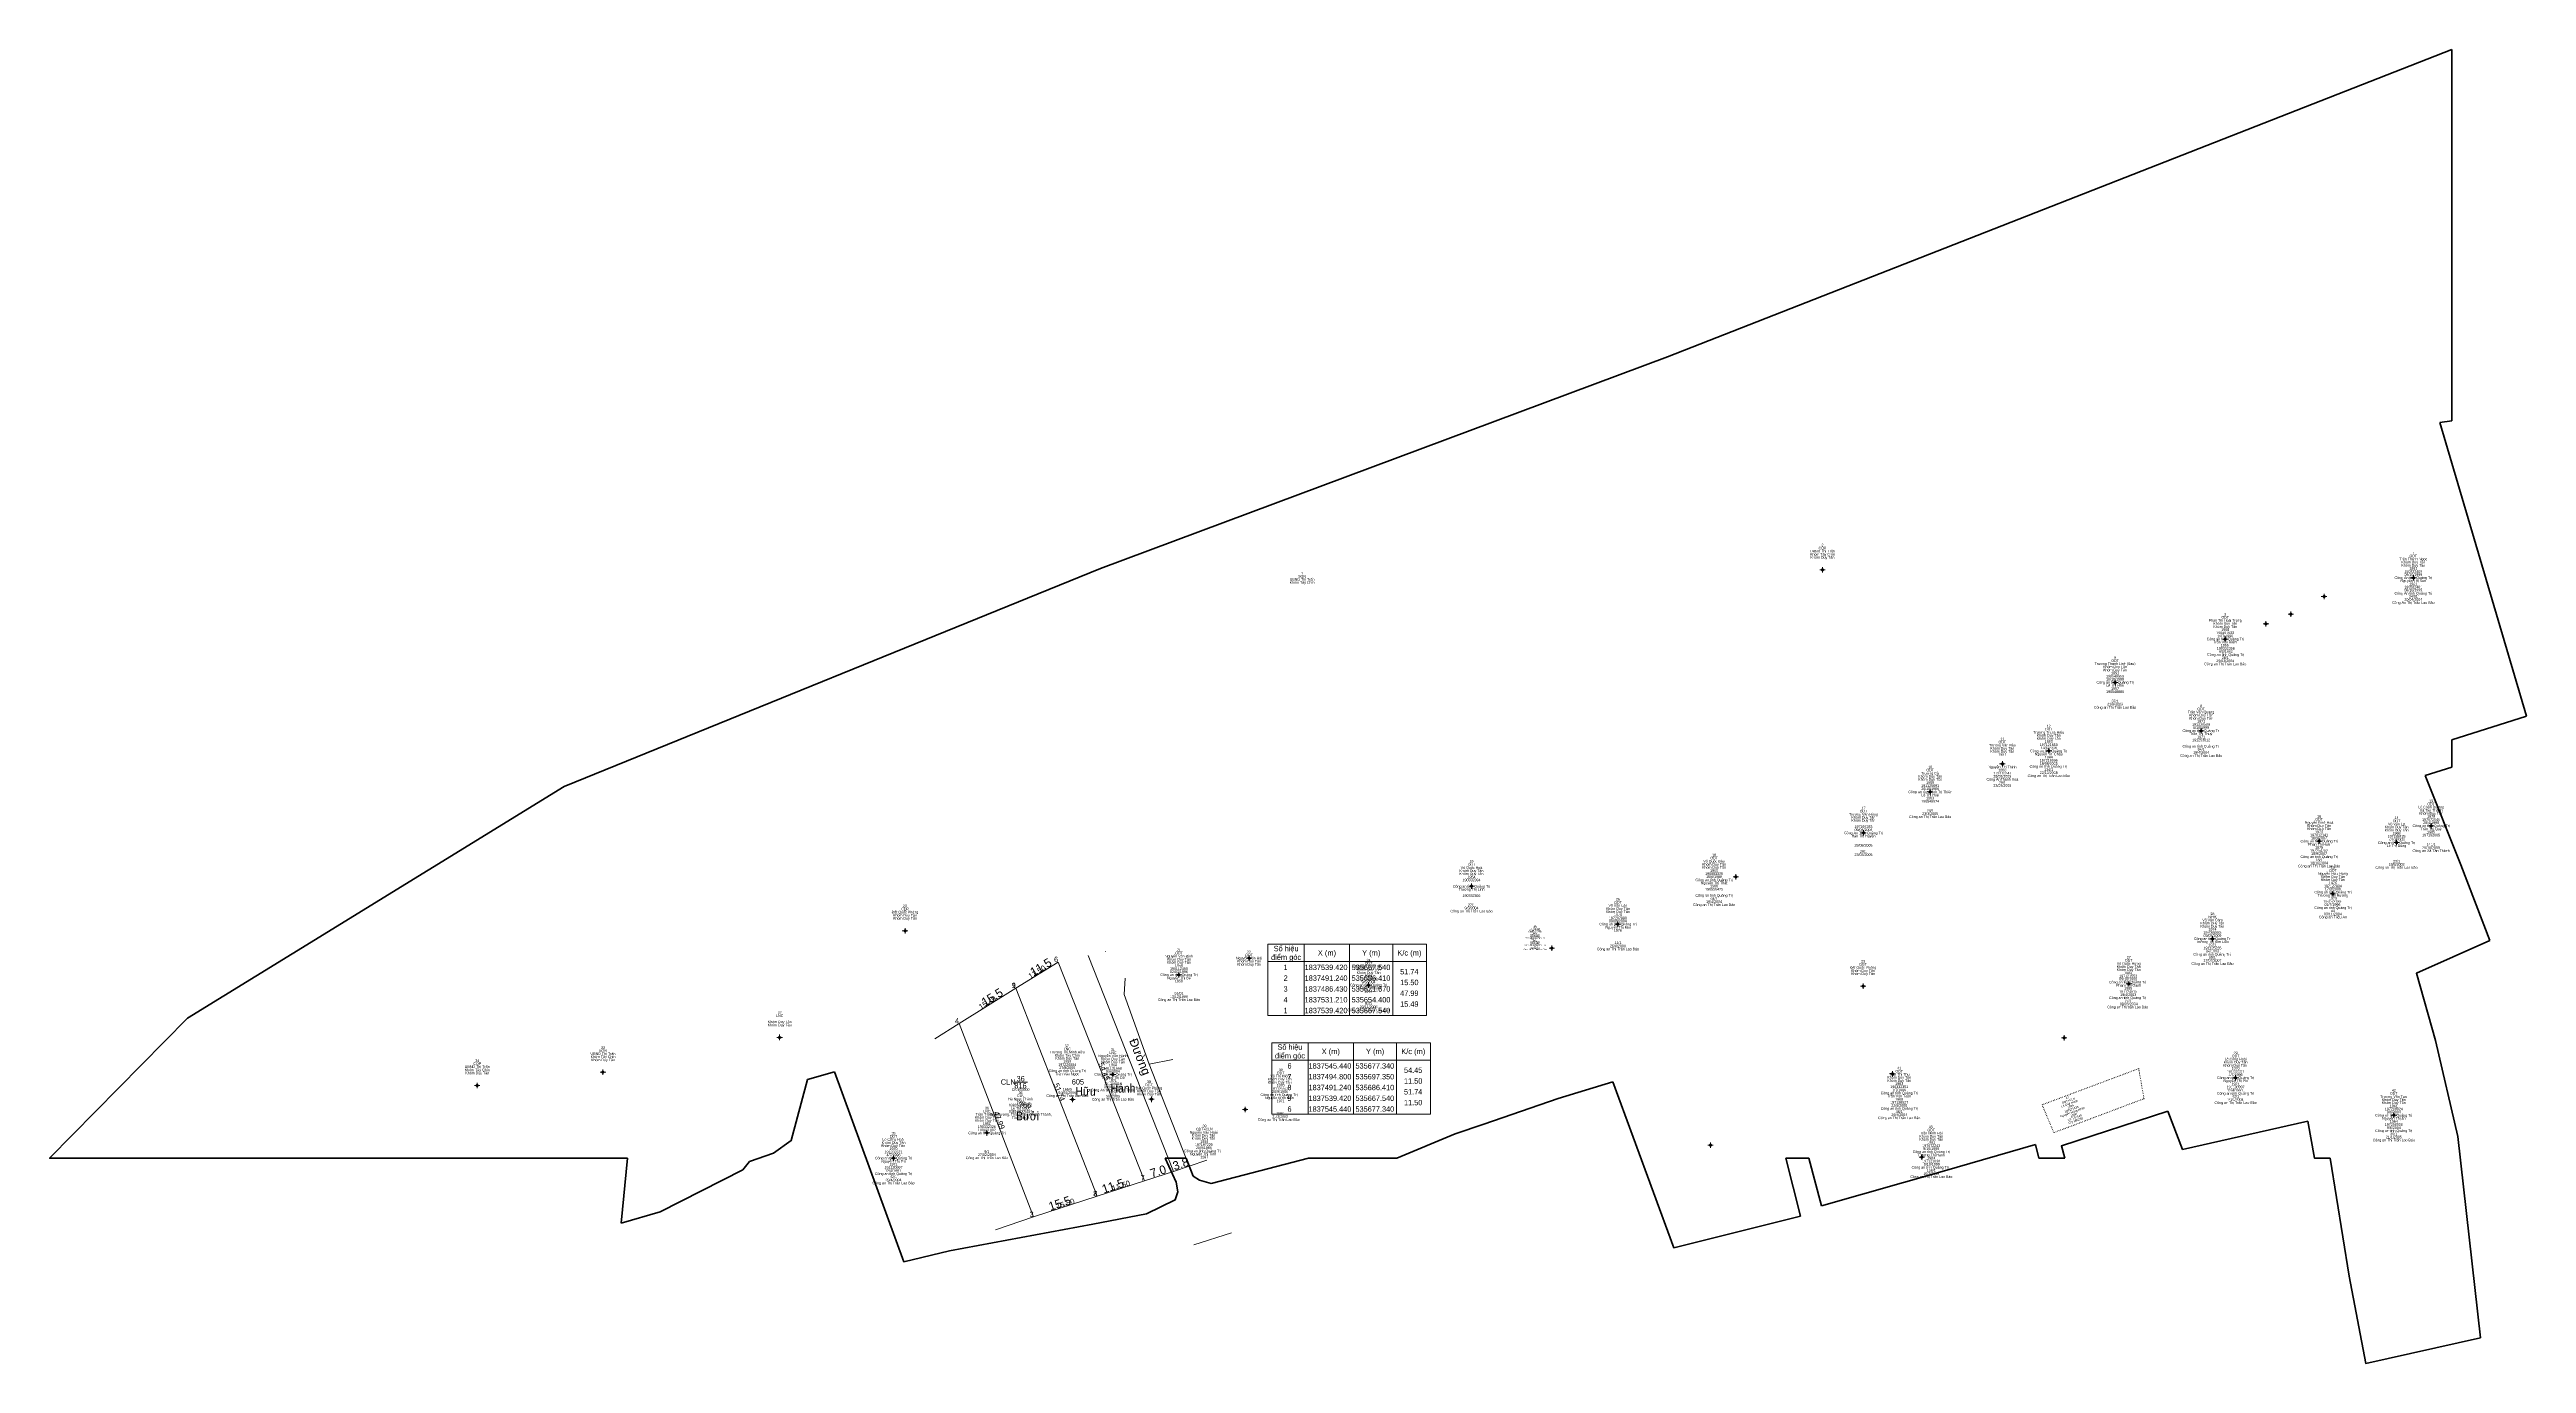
# Model space of a CAD drawing. Header units: metres. Extents: x 535444 to 536017, y 1837452 to 1837757.
import ezdxf
from ezdxf.enums import TextEntityAlignment as Align

# ---------------------------------------------------------------- set-up
doc = ezdxf.new("R2010")
doc.units = ezdxf.units.M
doc.header["$LTSCALE"] = 0.24
doc.linetypes.add('DOTTED', pattern=[1.5, 0.3, -1.2])
doc.linetypes.add('MEDIUM_DASHED', pattern=[4.5, 3, -1.5])
for name, color, linetype, lineweight in [('1', 7, 'DOTTED', 13), ('11', 7, 'MEDIUM_DASHED', 13), ('54', 7, 'Continuous', 35), ('63', 7, 'Continuous', 13)]:
    doc.layers.add(name, color=color, linetype=linetype, lineweight=lineweight)
doc.layers.add('15', color=7, linetype='Continuous')

msp = doc.modelspace()

# ---------------------------------------------------------------- hatches: boundary and pattern name
at = {"layer": '11'}
for points in [[(535854.3649, 1837636.28, 1), (535854.2149, 1837636.28, 1)], [(535991.1549, 1837634.46, 1), (535991.0049, 1837634.46, 1)], [(535962.7849, 1837626.04, 1), (535962.6349, 1837626.04, 1)], [(535970.4849, 1837630.08, 1), (535970.3349, 1837630.08, 1)], [(535947.6049, 1837620.25, 1), (535947.4549, 1837620.25, 1)], [(535957.0449, 1837623.77, 1), (535956.8949, 1837623.77, 1)], [(535922.1049, 1837610.22, 1), (535921.9549, 1837610.22, 1)], [(535942.0249, 1837599.03, 1), (535941.8749, 1837599.03, 1)], [(535896.0049, 1837591.35, 1), (535895.8549, 1837591.35, 1)], [(535906.7349, 1837594.34, 1), (535906.5849, 1837594.34, 1)], [(535879.2949, 1837584.86, 1), (535879.1449, 1837584.86, 1)], [(535863.8549, 1837575.36, 1), (535863.7049, 1837575.36, 1)], [(535995.2749, 1837577.01, 1), (535995.1249, 1837577.01, 1)], [(535969.3349, 1837573.44, 1), (535969.1849, 1837573.44, 1)], [(535987.2649, 1837573.11, 1), (535987.1149, 1837573.11, 1)], [(535773.1049, 1837563, 1), (535772.9549, 1837563, 1)], [(535834.3349, 1837565.22, 1), (535834.1849, 1837565.22, 1)], [(535972.5349, 1837561.27, 1), (535972.3849, 1837561.27, 1)], [(535641.9649, 1837552.7, 1), (535641.8149, 1837552.7, 1)], [(535807.0049, 1837554.23, 1), (535806.8549, 1837554.23, 1)], [(535944.6449, 1837550.86, 1), (535944.4949, 1837550.86, 1)], [(535721.6249, 1837546.37, 1), (535721.4749, 1837546.37, 1)], [(535791.6949, 1837548.7, 1), (535791.5449, 1837548.7, 1)], [(535705.3749, 1837542.5, 1), (535705.2249, 1837542.5, 1)], [(535749.2749, 1837540.13, 1), (535749.1249, 1837540.13, 1)], [(535863.7649, 1837539.87, 1), (535863.6149, 1837539.87, 1)], [(535925.2549, 1837540.43, 1), (535925.1049, 1837540.43, 1)], [(535612.9449, 1837528.01, 1), (535612.7949, 1837528.01, 1)], [(535910.3149, 1837527.89, 1), (535910.1649, 1837527.89, 1)], [(535542.9349, 1837516.88, 1), (535542.7849, 1837516.88, 1)], [(535572.0449, 1837519.92, 1), (535571.8949, 1837519.92, 1)], [(535690.0949, 1837519.42, 1), (535689.9449, 1837519.42, 1)], [(535870.5849, 1837519.54, 1), (535870.4349, 1837519.54, 1)], [(535950.0049, 1837518.66, 1), (535949.8549, 1837518.66, 1)], [(535680.7749, 1837513.62, 1), (535680.6249, 1837513.62, 1)], [(535699.0349, 1837513.67, 1), (535698.8849, 1837513.67, 1)], [(535720.7149, 1837511.28, 1), (535720.5649, 1837511.28, 1)], [(535660.9149, 1837505.87, 1), (535660.7649, 1837505.87, 1)], [(535986.6249, 1837509.98, 1), (535986.4749, 1837509.98, 1)], [(535639.2949, 1837500.05, 1), (535639.1449, 1837500.05, 1)], [(535828.4249, 1837503.06, 1), (535828.2749, 1837503.06, 1)], [(535877.3549, 1837500.25, 1), (535877.2049, 1837500.25, 1)]]:
    msp.add_hatch(color=256, dxfattribs=at).paths.add_polyline_path(points)

# ---------------------------------------------------------------- linework, layer by layer
at = {"layer": '1'}
msp.add_lwpolyline([(535927.5, 1837520.77), (535928.73, 1837513.81), (535907.87, 1837505.95), (535905.12, 1837512.39)], close=True, dxfattribs=at)
at = {"layer": '11'}
for p, q in [((535854.29, 1837636.9), (535854.29, 1837636.59)), ((535853.98, 1837636.28), (535853.66, 1837636.28)), ((535854.29, 1837635.97), (535854.29, 1837635.66)), ((535854.92, 1837636.28), (535854.6, 1837636.28)), ((535990.77, 1837634.46), (535990.45, 1837634.46)), ((535991.08, 1837635.08), (535991.08, 1837634.77)), ((535991.08, 1837634.15), (535991.08, 1837633.84)), ((535991.7, 1837634.46), (535991.39, 1837634.46)), ((535962.4, 1837626.04), (535962.08, 1837626.04)), ((535962.71, 1837626.66), (535962.71, 1837626.35)), ((535962.71, 1837625.73), (535962.71, 1837625.42)), ((535963.34, 1837626.04), (535963.02, 1837626.04)), ((535970.1, 1837630.08), (535969.78, 1837630.08)), ((535970.41, 1837630.7), (535970.41, 1837630.39)), ((535970.41, 1837629.77), (535970.41, 1837629.46)), ((535971.04, 1837630.08), (535970.72, 1837630.08)), ((535947.22, 1837620.25), (535946.9, 1837620.25)), ((535947.53, 1837620.88), (535947.53, 1837620.56)), ((535947.53, 1837619.94), (535947.53, 1837619.62)), ((535948.16, 1837620.25), (535947.84, 1837620.25)), ((535956.66, 1837623.77), (535956.34, 1837623.77)), ((535956.97, 1837624.4), (535956.97, 1837624.08)), ((535956.97, 1837623.46), (535956.97, 1837623.14)), ((535957.6, 1837623.77), (535957.28, 1837623.77)), ((535921.72, 1837610.22), (535921.4, 1837610.22)), ((535922.03, 1837610.84), (535922.03, 1837610.53)), ((535922.03, 1837609.91), (535922.03, 1837609.6)), ((535922.66, 1837610.22), (535922.34, 1837610.22)), ((535941.64, 1837599.03), (535941.32, 1837599.03)), ((535941.95, 1837599.66), (535941.95, 1837599.34)), ((535941.95, 1837598.72), (535941.95, 1837598.4)), ((535942.57, 1837599.03), (535942.26, 1837599.03)), ((535895.62, 1837591.35), (535895.31, 1837591.35)), ((535895.93, 1837591.98), (535895.93, 1837591.66)), ((535895.93, 1837591.04), (535895.93, 1837590.72)), ((535896.56, 1837591.35), (535896.24, 1837591.35)), ((535906.35, 1837594.34), (535906.04, 1837594.34)), ((535906.66, 1837594.96), (535906.66, 1837594.65)), ((535906.66, 1837594.03), (535906.66, 1837593.72)), ((535907.28, 1837594.34), (535906.97, 1837594.34)), ((535879.22, 1837585.48), (535879.22, 1837585.17)), ((535878.91, 1837584.86), (535878.6, 1837584.86)), ((535879.22, 1837584.55), (535879.22, 1837584.24)), ((535879.84, 1837584.86), (535879.53, 1837584.86)), ((535863.47, 1837575.36), (535863.16, 1837575.36)), ((535863.78, 1837575.98), (535863.78, 1837575.67)), ((535863.78, 1837575.05), (535863.78, 1837574.74)), ((535864.4, 1837575.36), (535864.09, 1837575.36)), ((535969.26, 1837574.06), (535969.26, 1837573.75)), ((535987.19, 1837573.74), (535987.19, 1837573.42)), ((535994.89, 1837577.01), (535994.57, 1837577.01)), ((535995.2, 1837577.64), (535995.2, 1837577.32)), ((535995.2, 1837576.7), (535995.2, 1837576.38)), ((535995.82, 1837577.01), (535995.51, 1837577.01)), ((535968.95, 1837573.44), (535968.64, 1837573.44)), ((535969.26, 1837573.13), (535969.26, 1837572.82)), ((535969.88, 1837573.44), (535969.57, 1837573.44)), ((535986.88, 1837573.11), (535986.56, 1837573.11)), ((535987.19, 1837572.8), (535987.19, 1837572.48)), ((535987.81, 1837573.11), (535987.5, 1837573.11)), ((535772.72, 1837563), (535772.4, 1837563)), ((535773.03, 1837563.62), (535773.03, 1837563.31)), ((535773.03, 1837562.69), (535773.03, 1837562.38)), ((535773.66, 1837563), (535773.34, 1837563)), ((535833.95, 1837565.22), (535833.64, 1837565.22)), ((535834.26, 1837565.84), (535834.26, 1837565.53)), ((535834.26, 1837564.91), (535834.26, 1837564.6)), ((535834.88, 1837565.22), (535834.57, 1837565.22)), ((535972.15, 1837561.27), (535971.84, 1837561.27)), ((535972.46, 1837561.9), (535972.46, 1837561.58)), ((535972.46, 1837560.96), (535972.46, 1837560.64)), ((535973.08, 1837561.27), (535972.77, 1837561.27)), ((535641.58, 1837552.7), (535641.26, 1837552.7)), ((535641.89, 1837553.32), (535641.89, 1837553.01)), ((535641.89, 1837552.39), (535641.89, 1837552.08)), ((535642.52, 1837552.7), (535642.2, 1837552.7)), ((535806.62, 1837554.23), (535806.31, 1837554.23)), ((535806.93, 1837554.86), (535806.93, 1837554.54)), ((535806.93, 1837553.92), (535806.93, 1837553.6)), ((535807.56, 1837554.23), (535807.24, 1837554.23)), ((535944.26, 1837550.86), (535943.94, 1837550.86)), ((535944.57, 1837551.48), (535944.57, 1837551.17)), ((535945.19, 1837550.86), (535944.88, 1837550.86)), ((535721.24, 1837546.37), (535720.93, 1837546.37)), ((535721.55, 1837547), (535721.55, 1837546.68)), ((535721.55, 1837546.06), (535721.55, 1837545.74)), ((535722.18, 1837546.37), (535721.86, 1837546.37)), ((535791.31, 1837548.7), (535791, 1837548.7)), ((535791.62, 1837549.32), (535791.62, 1837549.01)), ((535791.62, 1837548.39), (535791.62, 1837548.08)), ((535792.24, 1837548.7), (535791.93, 1837548.7)), ((535944.57, 1837550.55), (535944.57, 1837550.24)), ((535704.99, 1837542.5), (535704.68, 1837542.5)), ((535705.3, 1837543.12), (535705.3, 1837542.81)), ((535705.3, 1837542.19), (535705.3, 1837541.88)), ((535705.93, 1837542.5), (535705.61, 1837542.5)), ((535748.89, 1837540.13), (535748.57, 1837540.13)), ((535749.2, 1837540.76), (535749.2, 1837540.44)), ((535749.2, 1837539.82), (535749.2, 1837539.5)), ((535749.82, 1837540.13), (535749.51, 1837540.13)), ((535863.38, 1837539.87), (535863.06, 1837539.87)), ((535863.69, 1837540.5), (535863.69, 1837540.18)), ((535863.69, 1837539.56), (535863.69, 1837539.24)), ((535864.31, 1837539.87), (535864, 1837539.87)), ((535924.87, 1837540.43), (535924.56, 1837540.43)), ((535925.18, 1837541.06), (535925.18, 1837540.74)), ((535925.18, 1837540.12), (535925.18, 1837539.8)), ((535925.81, 1837540.43), (535925.49, 1837540.43)), ((535612.56, 1837528.01), (535612.24, 1837528.01)), ((535612.87, 1837528.64), (535612.87, 1837528.32)), ((535613.5, 1837528.01), (535613.18, 1837528.01)), ((535909.93, 1837527.89), (535909.62, 1837527.89)), ((535910.24, 1837528.52), (535910.24, 1837528.2)), ((535910.86, 1837527.89), (535910.55, 1837527.89)), ((535612.87, 1837527.7), (535612.87, 1837527.38)), ((535910.24, 1837527.58), (535910.24, 1837527.26)), ((535542.55, 1837516.88), (535542.24, 1837516.88)), ((535542.86, 1837517.5), (535542.86, 1837517.19)), ((535542.86, 1837516.57), (535542.86, 1837516.26)), ((535543.48, 1837516.88), (535543.17, 1837516.88)), ((535571.66, 1837519.92), (535571.34, 1837519.92)), ((535571.97, 1837520.54), (535571.97, 1837520.23)), ((535571.97, 1837519.61), (535571.97, 1837519.3)), ((535572.6, 1837519.92), (535572.28, 1837519.92)), ((535689.71, 1837519.42), (535689.4, 1837519.42)), ((535690.02, 1837520.04), (535690.02, 1837519.73)), ((535690.02, 1837519.11), (535690.02, 1837518.8)), ((535690.64, 1837519.42), (535690.33, 1837519.42)), ((535870.2, 1837519.54), (535869.88, 1837519.54)), ((535870.51, 1837520.16), (535870.51, 1837519.85)), ((535870.51, 1837519.23), (535870.51, 1837518.92)), ((535871.14, 1837519.54), (535870.82, 1837519.54)), ((535949.62, 1837518.66), (535949.31, 1837518.66)), ((535949.93, 1837519.28), (535949.93, 1837518.97)), ((535949.93, 1837518.35), (535949.93, 1837518.04)), ((535950.56, 1837518.66), (535950.24, 1837518.66)), ((535680.39, 1837513.62), (535680.07, 1837513.62)), ((535680.7, 1837514.24), (535680.7, 1837513.93)), ((535680.7, 1837513.31), (535680.7, 1837513)), ((535681.32, 1837513.62), (535681.01, 1837513.62)), ((535698.65, 1837513.67), (535698.34, 1837513.67)), ((535698.96, 1837514.3), (535698.96, 1837513.98)), ((535698.96, 1837513.36), (535698.96, 1837513.04)), ((535699.58, 1837513.67), (535699.27, 1837513.67)), ((535720.33, 1837511.28), (535720.02, 1837511.28)), ((535720.64, 1837511.9), (535720.64, 1837511.59)), ((535720.64, 1837510.97), (535720.64, 1837510.66)), ((535721.26, 1837511.28), (535720.95, 1837511.28)), ((535986.55, 1837510.6), (535986.55, 1837510.29)), ((535660.53, 1837505.87), (535660.22, 1837505.87)), ((535660.84, 1837506.5), (535660.84, 1837506.18)), ((535660.84, 1837505.56), (535660.84, 1837505.24)), ((535661.46, 1837505.87), (535661.15, 1837505.87)), ((535986.24, 1837509.98), (535985.93, 1837509.98)), ((535986.55, 1837509.67), (535986.55, 1837509.36)), ((535987.18, 1837509.98), (535986.86, 1837509.98)), ((535638.91, 1837500.05), (535638.6, 1837500.05)), ((535639.22, 1837500.68), (535639.22, 1837500.36)), ((535639.22, 1837499.74), (535639.22, 1837499.42)), ((535639.84, 1837500.05), (535639.53, 1837500.05)), ((535828.04, 1837503.06), (535827.72, 1837503.06)), ((535828.35, 1837503.68), (535828.35, 1837503.37)), ((535828.35, 1837502.75), (535828.35, 1837502.44)), ((535828.98, 1837503.06), (535828.66, 1837503.06)), ((535876.97, 1837500.25), (535876.66, 1837500.25)), ((535877.28, 1837500.88), (535877.28, 1837500.56)), ((535877.28, 1837499.94), (535877.28, 1837499.62)), ((535877.9, 1837500.25), (535877.59, 1837500.25))]:
    msp.add_line(p, q, dxfattribs=at)
for points in [[(535854.29, 1837636.59), (535853.98, 1837636.28), (535854.29, 1837635.97), (535854.6, 1837636.28)], [(535991.08, 1837634.77), (535990.77, 1837634.46), (535991.08, 1837634.15), (535991.39, 1837634.46)], [(535962.71, 1837626.35), (535962.4, 1837626.04), (535962.71, 1837625.73), (535963.02, 1837626.04)], [(535970.41, 1837630.39), (535970.1, 1837630.08), (535970.41, 1837629.77), (535970.72, 1837630.08)], [(535947.53, 1837620.56), (535947.22, 1837620.25), (535947.53, 1837619.94), (535947.84, 1837620.25)], [(535956.97, 1837624.08), (535956.66, 1837623.77), (535956.97, 1837623.46), (535957.28, 1837623.77)], [(535922.03, 1837610.53), (535921.72, 1837610.22), (535922.03, 1837609.91), (535922.34, 1837610.22)], [(535941.95, 1837599.34), (535941.64, 1837599.03), (535941.95, 1837598.72), (535942.26, 1837599.03)], [(535895.93, 1837591.66), (535895.62, 1837591.35), (535895.93, 1837591.04), (535896.24, 1837591.35)], [(535906.66, 1837594.65), (535906.35, 1837594.34), (535906.66, 1837594.03), (535906.97, 1837594.34)], [(535879.22, 1837585.17), (535878.91, 1837584.86), (535879.22, 1837584.55), (535879.53, 1837584.86)], [(535863.78, 1837575.67), (535863.47, 1837575.36), (535863.78, 1837575.05), (535864.09, 1837575.36)], [(535969.26, 1837573.75), (535968.95, 1837573.44), (535969.26, 1837573.13), (535969.57, 1837573.44)], [(535995.2, 1837577.32), (535994.89, 1837577.01), (535995.2, 1837576.7), (535995.51, 1837577.01)], [(535987.19, 1837573.42), (535986.88, 1837573.11), (535987.19, 1837572.8), (535987.5, 1837573.11)], [(535773.03, 1837563.31), (535772.72, 1837563), (535773.03, 1837562.69), (535773.34, 1837563)], [(535834.26, 1837565.53), (535833.95, 1837565.22), (535834.26, 1837564.91), (535834.57, 1837565.22)], [(535972.46, 1837561.58), (535972.15, 1837561.27), (535972.46, 1837560.96), (535972.77, 1837561.27)], [(535641.89, 1837553.01), (535641.58, 1837552.7), (535641.89, 1837552.39), (535642.2, 1837552.7)], [(535806.93, 1837554.54), (535806.62, 1837554.23), (535806.93, 1837553.92), (535807.24, 1837554.23)], [(535944.57, 1837551.17), (535944.26, 1837550.86), (535944.57, 1837550.55), (535944.88, 1837550.86)], [(535721.55, 1837546.68), (535721.24, 1837546.37), (535721.55, 1837546.06), (535721.86, 1837546.37)], [(535791.62, 1837549.01), (535791.31, 1837548.7), (535791.62, 1837548.39), (535791.93, 1837548.7)], [(535705.3, 1837542.81), (535704.99, 1837542.5), (535705.3, 1837542.19), (535705.61, 1837542.5)], [(535749.2, 1837540.44), (535748.89, 1837540.13), (535749.2, 1837539.82), (535749.51, 1837540.13)], [(535863.69, 1837540.18), (535863.38, 1837539.87), (535863.69, 1837539.56), (535864, 1837539.87)], [(535925.18, 1837540.74), (535924.87, 1837540.43), (535925.18, 1837540.12), (535925.49, 1837540.43)], [(535612.87, 1837528.32), (535612.56, 1837528.01), (535612.87, 1837527.7), (535613.18, 1837528.01)], [(535910.24, 1837528.2), (535909.93, 1837527.89), (535910.24, 1837527.58), (535910.55, 1837527.89)], [(535542.86, 1837517.19), (535542.55, 1837516.88), (535542.86, 1837516.57), (535543.17, 1837516.88)], [(535571.97, 1837520.23), (535571.66, 1837519.92), (535571.97, 1837519.61), (535572.28, 1837519.92)], [(535690.02, 1837519.73), (535689.71, 1837519.42), (535690.02, 1837519.11), (535690.33, 1837519.42)], [(535870.51, 1837519.85), (535870.2, 1837519.54), (535870.51, 1837519.23), (535870.82, 1837519.54)], [(535949.93, 1837518.97), (535949.62, 1837518.66), (535949.93, 1837518.35), (535950.24, 1837518.66)], [(535680.7, 1837513.93), (535680.39, 1837513.62), (535680.7, 1837513.31), (535681.01, 1837513.62)], [(535698.96, 1837513.98), (535698.65, 1837513.67), (535698.96, 1837513.36), (535699.27, 1837513.67)], [(535720.64, 1837511.59), (535720.33, 1837511.28), (535720.64, 1837510.97), (535720.95, 1837511.28)], [(535660.84, 1837506.18), (535660.53, 1837505.87), (535660.84, 1837505.56), (535661.15, 1837505.87)], [(535986.55, 1837510.29), (535986.24, 1837509.98), (535986.55, 1837509.67), (535986.86, 1837509.98)], [(535639.22, 1837500.36), (535638.91, 1837500.05), (535639.22, 1837499.74), (535639.53, 1837500.05)], [(535828.35, 1837503.37), (535828.04, 1837503.06), (535828.35, 1837502.75), (535828.66, 1837503.06)], [(535877.28, 1837500.56), (535876.97, 1837500.25), (535877.28, 1837499.94), (535877.59, 1837500.25)]]:
    msp.add_lwpolyline(points, close=True, dxfattribs=at)
for centre in [(535854.2899, 1837636.28), (535991.0799, 1837634.46), (535962.7099, 1837626.04), (535970.4099, 1837630.08), (535947.5299, 1837620.25), (535956.9699, 1837623.77), (535922.0299, 1837610.22), (535941.9499, 1837599.03), (535895.9299, 1837591.35), (535906.6599, 1837594.34), (535879.2199, 1837584.86), (535863.7799, 1837575.36), (535995.1999, 1837577.01), (535969.2599, 1837573.44), (535987.1899, 1837573.11), (535773.0299, 1837563), (535834.2599, 1837565.22), (535972.4599, 1837561.27), (535641.8899, 1837552.7), (535806.9299, 1837554.23), (535944.5699, 1837550.86), (535721.5499, 1837546.37), (535791.6199, 1837548.7), (535705.2999, 1837542.5), (535749.1999, 1837540.13), (535863.6899, 1837539.87), (535925.1799, 1837540.43), (535612.8699, 1837528.01), (535910.2399, 1837527.89), (535542.8599, 1837516.88), (535571.9699, 1837519.92), (535690.0199, 1837519.42), (535870.5099, 1837519.54), (535949.9299, 1837518.66), (535680.6999, 1837513.62), (535698.9599, 1837513.67), (535720.6399, 1837511.28), (535660.8399, 1837505.87), (535986.5499, 1837509.98), (535639.2199, 1837500.05), (535828.3499, 1837503.06), (535877.2799, 1837500.25)]:
    msp.add_circle(centre, 0.075, dxfattribs=at)
at = {"layer": '54'}
for p, q in [((536000, 1837670.78), (536000, 1837756.77)), ((535997.22, 1837670.38), (536000, 1837670.78)), ((536017.27, 1837602.38), (535997.22, 1837670.38)), ((536000, 1837596.89), (536017.27, 1837602.38)), ((536000, 1837590.6), (536000, 1837596.89)), ((536000, 1837590.6), (535993.85, 1837588.65)), ((536002.07, 1837567.99), (535993.85, 1837588.65)), ((536002.07, 1837567.99), (536008.77, 1837550.43)), ((536001.4, 1837505.04), (535996.2, 1837527.28)), ((535625.55, 1837520.04), (535619.34, 1837518.28)), ((535625.55, 1837520.04), (535641.58, 1837476.04)), ((535805.79, 1837517.72), (535793.12, 1837513.84)), ((535805.79, 1837517.72), (535819.91, 1837479.29)), ((535793.12, 1837513.84), (535775.86, 1837507.94)), ((535934.25, 1837510.94), (535937.66, 1837502.08)), ((535769.24, 1837505.68), (535755.78, 1837500)), ((535775.86, 1837507.94), (535769.24, 1837505.68)), ((535937.66, 1837502.08), (535966.68, 1837508.59)), ((536006.66, 1837458.39), (536001.4, 1837505.04)), ((535498.48, 1837500), (535577.66, 1837500)), ((535577.66, 1837500), (535576.16, 1837485.02)), ((535604.32, 1837497.35), (535605.91, 1837499.3)), ((535702.12, 1837500), (535706.98, 1837500)), ((535735.31, 1837500), (535755.78, 1837500)), ((535845.77, 1837500), (535851.16, 1837500)), ((535849.21, 1837486.63), (535845.77, 1837500)), ((535851.16, 1837500), (535854.09, 1837488.96)), ((535903.58, 1837503.19), (535904.39, 1837500)), ((535904.39, 1837500), (535910.37, 1837500)), ((535685.35, 1837484.77), (535652.16, 1837478.55)), ((535697.83, 1837487.11), (535685.35, 1837484.77)), ((535652.16, 1837478.55), (535641.58, 1837476.04))]:
    msp.add_line(p, q, dxfattribs=at)
for points in [[(535500, 1837547.36), (535562.97, 1837586.07), (535687.13, 1837636.58), (535818.39, 1837685.61), (536000, 1837756.77)], [(535498.48, 1837500), (535443.84, 1837500), (535475.81, 1837532.49), (535500, 1837547.36)], [(535996.2, 1837527.28), (535991.8, 1837542.85), (536008.77, 1837550.43)], [(535605.91, 1837499.3), (535611.45, 1837501.2), (535615.57, 1837504.12), (535619.34, 1837518.28)], [(535934.25, 1837510.94), (535909.62, 1837502.89), (535910.37, 1837500)], [(535966.68, 1837508.59), (535968.23, 1837500), (535971.85, 1837500)], [(535702.12, 1837500), (535704.66, 1837494.46), (535705.03, 1837492.26), (535704.46, 1837490.37), (535697.83, 1837487.11)], [(535706.98, 1837500), (535708.58, 1837495.9), (535710.08, 1837494.95), (535712.73, 1837494.2), (535735.31, 1837500)], [(535854.09, 1837488.96), (535882.51, 1837497.12), (535903.58, 1837503.19)], [(536006.66, 1837458.39), (535980.06, 1837452.49), (535976.26, 1837472.74), (535971.85, 1837500)], [(535604.32, 1837497.35), (535585.21, 1837487.63), (535576.16, 1837485.02)], [(535849.21, 1837486.63), (535827, 1837481.05), (535819.91, 1837479.29)]]:
    msp.add_lwpolyline(points, dxfattribs=at)
at = {"layer": '63'}
for p, q in [((535667.54, 1837539.42), (535677.34, 1837545.44)), ((535677.34, 1837545.44), (535697.35, 1837494.8)), ((535688.3, 1837548), (535688.28, 1837547.9)), ((535688.3, 1837548), (535688.28, 1837547.9)), ((535725.92, 1837545.57), (535762.62, 1837545.57)), ((535734.32, 1837549.57), (535734.32, 1837533.07)), ((535744.82, 1837549.57), (535744.82, 1837533.07)), ((535754.82, 1837549.57), (535754.82, 1837533.07)), ((535654.4, 1837531.21), (535648.8, 1837527.68)), ((535654.4, 1837531.21), (535648.8, 1837527.68)), ((535726.81, 1837522.75), (535763.51, 1837522.75)), ((535735.21, 1837526.75), (535735.21, 1837510.25)), ((535745.71, 1837526.75), (535745.71, 1837510.25)), ((535755.71, 1837526.75), (535755.71, 1837510.25)), ((535667.25, 1837517.61), (535670.22, 1837517.61)), ((535686.41, 1837491.24), (535697.35, 1837494.8)), ((535704.01, 1837496.98), (535707.69, 1837498.18)), ((535671.67, 1837486.43), (535662.82, 1837483.47)), ((535708.76, 1837479.97), (535717.47, 1837482.77))]:
    msp.add_line(p, q, dxfattribs=at)
for points in [[(535677.34, 1837545.44), (535697.35, 1837494.8), (535686.41, 1837491.24), (535667.54, 1837539.42)], [(535725.92, 1837549.57), (535762.62, 1837549.57), (535762.62, 1837533.07), (535725.92, 1837533.07)], [(535686.41, 1837491.24), (535671.67, 1837486.43), (535654.4, 1837531.21), (535667.54, 1837539.42)], [(535667.54, 1837539.42), (535686.41, 1837491.24), (535671.67, 1837486.43), (535654.4, 1837531.21)], [(535726.81, 1837526.75), (535763.51, 1837526.75), (535763.51, 1837510.25), (535726.81, 1837510.25)]]:
    msp.add_lwpolyline(points, close=True, dxfattribs=at)
for points in [[(535684.28, 1837546.93), (535704.01, 1837496.98), (535697.35, 1837494.8)], [(535698.45, 1837521.78), (535692.59, 1837537.91), (535692.87, 1837541.7)], [(535698.45, 1837521.78), (535692.59, 1837537.91), (535692.87, 1837541.7)], [(535711.79, 1837499.56), (535707.69, 1837498.18), (535698.45, 1837521.78), (535703.91, 1837522.85)]]:
    msp.add_lwpolyline(points, dxfattribs=at)

# ---------------------------------------------------------------- texts
at = {"layer": '15'}
for s, height, width, p in [('UBND Thị Trấn', 0.6, 1.05, (535854.285, 1837640.3)), ('2', 0.6, 0.8, (535854.295, 1837641.74)), ('1961', 0.6, 0.9, (535991.08, 1837636.32)), ('UBND Thị Trấn', 0.6, 1.05, (535733.805, 1837633.76)), ('1', 0.6, 0.75, (535733.81, 1837635.2)), ('190562401', 0.6, 0.95, (535991.075, 1837632)), ('1961', 0.6, 0.9, (535991.08, 1837632.72)), ('3', 0.6, 0.85, (535947.525, 1837625.71)), ('34/01', 0.6, 0.95, (535991.075, 1837629.84)), ('9', 0.6, 0.9, (535922.035, 1837615.68)), ('1955 ', 0.6, 0.95, (535947.53, 1837618.51)), ('28/1', 0.6, 0.95, (535947.525, 1837615.63)), ('1951', 0.6, 0.9, (535922.03, 1837612.08)), ('37/1', 0.6, 0.95, (535922.025, 1837605.6)), ('8', 0.6, 0.95, (535941.95, 1837604.49)), ('11', 0.6, 0.85, (535895.93, 1837596.81)), ('1983', 0.6, 0.95, (535906.655, 1837596.2)), ('12', 0.6, 0.9, (535906.665, 1837599.8)), ('1971', 0.6, 0.9, (535941.95, 1837600.89)), ('1971', 0.6, 0.9, (535941.95, 1837597.29)), ('10', 0.6, 0.95, (535879.225, 1837590.32)), ('1981', 0.6, 0.9, (535895.93, 1837593.21)), ('1984', 0.6, 0.95, (535906.66, 1837592.6)), ('94/1', 0.6, 0.95, (535941.945, 1837594.41)), ('191125691', 0.6, 0.95, (535879.215, 1837586)), ('29/1', 0.6, 0.95, (535895.925, 1837586.73)), ('134/1', 0.6, 0.95, (535906.655, 1837589.72)), ('1963', 0.6, 0.95, (535879.215, 1837583.12)), ('29/1', 0.6, 0.95, (535879.215, 1837580.24)), ('16', 0.6, 0.95, (535969.26, 1837578.9)), ('13', 0.6, 0.9, (535995.195, 1837582.47)), ('197012141', 0.6, 0.95, (535969.255, 1837574.58)), ('1973', 0.6, 0.95, (535969.255, 1837575.3)), ('14', 0.6, 0.95, (535987.19, 1837578.57)), ('1985', 0.6, 0.95, (535995.2, 1837575.27)), ('19', 0.6, 0.95, (535773.035, 1837568.46)), ('18', 0.6, 0.95, (535829.19, 1837569.94)), ('29/1', 0.6, 0.95, (535863.775, 1837570.74)), ('1975', 0.6, 0.95, (535969.26, 1837571.7)), ('18/1', 0.6, 0.95, (535969.255, 1837568.82)), ('23/1', 0.6, 0.95, (535987.185, 1837568.49)), ('141/1', 0.6, 0.95, (535995.195, 1837572.39)), ('1954', 0.6, 0.95, (535773.03, 1837564.86)), ('1965', 0.6, 0.95, (535829.19, 1837566.34)), ('15', 0.6, 0.95, (535972.46, 1837567.09)), ('20', 0.6, 0.95, (535641.895, 1837558.16)), ('27/1', 0.6, 0.95, (535773.025, 1837558.38)), ('26', 0.6, 0.95, (535806.93, 1837559.69)), ('64/1', 0.6, 0.95, (535829.185, 1837559.86)), ('28', 0.6, 0.95, (535944.57, 1837556.32)), ('43', 0.6, 0.9, (535972.455, 1837557.01)), ('25', 0.321, 0.95, (535787.745, 1837553.66)), ('NHK', 0.6, 1.15, (535944.57, 1837555.6)), ('1974', 0.6, 0.95, (535944.57, 1837552.72)), ('21', 0.6, 0.85, (535705.3, 1837547.96)), ('22', 0.6, 0.9, (535721.555, 1837547.51)), ('24', 0.6, 0.95, (535749.2, 1837545.59)), ('1979', 0.321, 0.95, (535787.74, 1837550.26)), ('11/1', 0.6, 0.95, (535806.925, 1837549.61)), ('23', 0.6, 0.9, (535863.685, 1837545.33)), ('1971', 0.6, 0.9, (535944.57, 1837549.12)), ('59/1', 0.6, 0.95, (535944.565, 1837546.24)), ('1964', 0.6, 0.95, (535749.2, 1837541.99)), ('1983 ', 0.6, 0.95, (535925.18, 1837542.65)), ('1985 ', 0.6, 0.95, (535925.18, 1837539.05)), ('32', 0.6, 0.9, (535612.875, 1837533.47)), ('91/01', 0.6, 0.95, (535705.295, 1837537.88)), ('1964', 0.6, 0.95, (535749.2, 1837538.39)), ('90/1', 0.6, 0.95, (535749.195, 1837535.51)), ('27/1 ', 0.6, 0.95, (535925.175, 1837536.17)), ('LNC', 0.6, 1.05, (535612.875, 1837532.75)), ('34', 0.6, 0.95, (535542.86, 1837522.34)), ('UBND Thị Trấn', 0.6, 1.05, (535571.965, 1837523.94)), ('33', 0.6, 0.9, (535571.965, 1837525.38)), ('LNC', 0.6, 1.05, (535679.455, 1837525.01)), ('37 ', 0.6, 0.9, (535679.45, 1837525.73)), ('LNC', 0.6, 1.05, (535690.025, 1837524.16)), ('31', 0.6, 0.85, (535690.02, 1837524.88)), ('29', 0.6, 0.95, (535949.935, 1837524.12)), ('UBND Thị Trấn', 0.6, 1.05, (535542.855, 1837520.9)), ('1964', 0.6, 0.95, (535690.02, 1837521.28)), ('1971', 0.6, 0.9, (535690.02, 1837517.68)), ('38', 0.6, 0.95, (535698.35, 1837517.43)), ('Khóm Duy Tân', 0.6, 0.9, (535728.635, 1837518.03)), ('Khóm Duy Tân', 0.6, 0.9, (535728.635, 1837517.31)), ('Võ Thị Miến', 0.6, 0.9, (535728.685, 1837518.75)), ('191125541', 0.6, 0.85, (535728.715, 1837515.87)), ('ODT', 0.6, 0.95, (535728.83, 1837519.47)), ('1970', 0.6, 0.85, (535728.84, 1837516.59)), ('39', 0.6, 0.85, (535728.89, 1837520.19)), ('190332351', 0.6, 0.95, (535872.055, 1837516.27)), ('1963', 0.6, 0.95, (535872.055, 1837516.99)), ('41', 0.6, 0.85, (535872.06, 1837520.59)), ('191232371', 0.6, 0.95, (535949.925, 1837519.8)), ('1971', 0.6, 0.9, (535949.93, 1837516.92)), ('LNC', 0.6, 1.05, (535660.845, 1837510.61)), ('36', 0.6, 0.95, (535660.84, 1837511.33)), ('Hà Ngọc Thành', 0.6, 0.9, (535668.635, 1837513.46)), ('038168005357', 0.6, 0.85, (535668.635, 1837510.58)), ('038068003952', 0.6, 0.85, (535668.645, 1837512.02)), ('Lê Thị Ngọc', 0.6, 0.9, (535668.645, 1837511.3)), ('CK 463500', 0.6, 0.9, (535668.64, 1837515.62)), ('1968', 0.6, 0.85, (535668.64, 1837512.74)), ('36', 0.6, 0.85, (535668.645, 1837514.9)), ('02/1', 0.6, 0.95, (535690.015, 1837514.8)), ('Công an tỉnh Quảng Trị', 0.6, 0.9, (535728.475, 1837514.43)), ('Nguyễn Đình Biền', 0.6, 0.9, (535728.575, 1837513.71)), ('20/9/1986', 0.6, 0.9, (535728.735, 1837515.15)), ('106/1', 0.6, 0.85, (535728.82, 1837510.11)), ('1971', 0.6, 0.8, (535728.84, 1837512.99)), ('46/1', 0.6, 0.95, (535872.055, 1837510.51)), ('42/1', 0.6, 0.95, (535949.925, 1837514.04)), ('1961', 0.6, 0.9, (535986.55, 1837511.84)), ('42', 0.6, 0.9, (535986.555, 1837515.44)), ('35', 0.6, 0.95, (535639.22, 1837505.51)), ('1951', 0.6, 0.9, (535660.84, 1837507.73)), ('Xuân Hương, Thành Tân, Thạch Thành, ', 0.6, 0.85, (535668.645, 1837509.86)), ('Thanh Hóa', 0.6, 0.9, (535668.645, 1837509.14)), ('Nguyễn Văn Hoài', 0.6, 0.9, (535711.02, 1837505.74)), ('Khóm Duy Tân', 0.6, 0.9, (535710.975, 1837505.02)), ('Khóm Duy Tân', 0.6, 0.9, (535710.975, 1837504.3)), ('39', 0.6, 0.85, (535711.23, 1837507.18)), ('Công an Thị Trấn Lao Bảo', 0.6, 0.9, (535728.42, 1837508.67)), ('21/3/2003', 0.6, 0.85, (535728.74, 1837509.39)), ('43 ', 0.6, 0.9, (535879.47, 1837506.97)), ('1964', 0.6, 0.95, (535986.55, 1837508.24)), ('35/1', 0.6, 0.95, (535986.545, 1837505.36)), ('191232371', 0.6, 0.95, (535639.215, 1837501.19)), ('9/1', 0.6, 0.9, (535660.835, 1837501.25)), ('Công an tỉnh Quảng Trị', 0.6, 0.9, (535710.815, 1837501.42)), ('Nguyễn Thị Tình', 0.6, 0.9, (535710.915, 1837500.7)), ('197197229', 0.6, 0.85, (535711.055, 1837502.86)), ('20/9/1986', 0.6, 0.9, (535711.075, 1837502.14)), ('1987', 0.6, 0.9, (535711.19, 1837499.98)), ('1988', 0.6, 0.85, (535711.185, 1837503.58)), ('1984', 0.6, 0.95, (535879.47, 1837499.77)), ('1981', 0.6, 0.9, (535879.47, 1837503.37)), ('1971', 0.6, 0.9, (535639.22, 1837498.31)), ('42/1', 0.6, 0.95, (535639.215, 1837495.43)), ('138/1', 0.6, 0.95, (535879.465, 1837496.89))]:
    msp.add_text(s, height=height, dxfattribs=dict(at, width=width)).set_placement(p, align=Align.CENTER)
for s, height, p in [('Khóm Tây Chín', 0.6, (535854.29, 1837639.58)), ('Khóm Duy Tân', 0.6, (535854.29, 1837638.86)), ('CQP', 0.6, (535854.29, 1837641.02)), ('Trần Thanh Ngọc', 0.6, (535991.08, 1837638.48)), ('Khóm Duy Tân', 0.6, (535991.08, 1837637.76)), ('Khóm Duy Tân', 0.6, (535991.08, 1837637.04)), ('ODT', 0.6, (535991.075, 1837639.2)), ('7', 0.6, (535991.085, 1837639.92)), ('Khóm Tây Chín', 0.6, (535733.81, 1837633.04)), ('SON', 0.6, (535733.805, 1837634.48)), ('Công An tỉnh Quảng Trị', 0.6, (535991.075, 1837634.16)), ('Công An tỉnh Quảng Trị', 0.6, (535991.075, 1837630.56)), ('Nguyễn Thị Sen', 0.6, (535991.08, 1837633.44)), ('08/10/1999', 0.6, (535991.075, 1837634.88)), ('08/10/1999', 0.6, (535991.075, 1837631.28)), ('190332409', 0.6, (535991.08, 1837635.6)), ('ODT', 0.6, (535947.525, 1837624.99)), ('Công An Thị Trấn Lao Bảo', 0.6, (535991.075, 1837628.4)), ('20/04/2004', 0.6, (535991.08, 1837629.12)), ('Công an tỉnh Quảng Trị', 0.6, (535947.535, 1837619.95)), ('Phan Thị Hoài Trang', 0.6, (535947.525, 1837624.27)), ('Trần Văn Kiếm', 0.6, (535947.53, 1837619.23)), ('Khóm Duy Tân', 0.6, (535947.53, 1837623.55)), ('Khóm Duy Tân', 0.6, (535947.53, 1837622.83)), ('190497933', 0.6, (535947.53, 1837621.39)), ('1/07/1996', 0.6, (535947.53, 1837620.67)), ('1958', 0.6, (535947.53, 1837622.11)), ('Trương Thanh Linh (Sau)', 0.6, (535922.035, 1837614.24)), ('Khóm Duy Tân', 0.6, (535922.03, 1837613.52)), ('ODT', 0.6, (535922.025, 1837614.96)), ('Công an Thị Trấn Lao Bảo', 0.6, (535947.535, 1837614.19)), (' Công an tỉnh Quảng Trị', 0.6, (535947.525, 1837616.35)), ('29/03/2004', 0.6, (535947.53, 1837614.91)), (' 190332398', 0.6, (535947.535, 1837617.79)), (' 9/2/1992', 0.6, (535947.53, 1837617.07)), ('Công an tỉnh Quảng Trị', 0.6, (535922.035, 1837609.92)), ('Khóm Duy Tân', 0.6, (535922.03, 1837612.8)), ('10/10/1999', 0.6, (535922.025, 1837610.64)), ('190548959', 0.6, (535922.03, 1837611.36)), ('190548880', 0.6, (535922.03, 1837607.76)), ('Lê Thị Hân', 0.6, (535922.025, 1837609.2)), ('1957', 0.6, (535922.035, 1837608.48)), ('Công an Thị Trấn Lao Bảo', 0.6, (535922.035, 1837604.16)), ('21/8/2003', 0.6, (535922.035, 1837604.88)), ('Trần Văn Quang', 0.6, (535941.945, 1837603.05)), ('Khóm Duy Tân', 0.6, (535941.95, 1837602.33)), ('ODT', 0.6, (535941.945, 1837603.77)), ('ODT', 0.6, (535895.925, 1837596.09)), ('Trương Trung Hiếu', 0.6, (535906.66, 1837598.36)), ('Khóm Duy Tân', 0.6, (535906.66, 1837597.64)), ('Khóm Duy Tân', 0.6, (535906.66, 1837596.92)), ('ODT', 0.6, (535906.655, 1837599.08)), ('Công an tỉnh Quảng Trị', 0.6, (535941.955, 1837598.73)), ('Khóm Duy Tân', 0.6, (535941.95, 1837601.61)), ('Trần Thị Thuý', 0.6, (535941.95, 1837598.01)), ('191230509', 0.6, (535941.95, 1837600.17)), ('191253012', 0.6, (535941.95, 1837596.57)), ('8/10/1999', 0.6, (535941.945, 1837599.45)), ('Nguyễn Thị Thịnh', 0.6, (535895.93, 1837590.33)), ('Trương Văn Bảo', 0.6, (535895.93, 1837595.37)), ('Khóm Duy Tân', 0.6, (535895.93, 1837594.65)), ('Khóm Duy Tân', 0.6, (535895.93, 1837593.93)), ('Công an tỉnh Quảng Trị ', 0.6, (535906.665, 1837590.44)), ('Công an tỉnh Quảng Trị', 0.6, (535906.665, 1837594.04)), ('Nguyễn Thị Châu', 0.6, (535906.66, 1837593.32)), ('197216666', 0.6, (535906.655, 1837591.88)), ('197121653', 0.6, (535906.66, 1837595.48)), ('16/06/2005', 0.6, (535906.66, 1837591.16)), ('14/6/2008', 0.6, (535906.66, 1837594.76)), ('Công an Thị Trấn Lao Bảo', 0.6, (535941.955, 1837592.97)), ('Công an tỉnh Quảng Trị', 0.6, (535941.955, 1837595.13)), ('19/4/2004', 0.6, (535941.95, 1837593.69)), ('Công an tỉnh Bình Trị Thiên', 0.6, (535879.225, 1837584.56)), ('Khóm Duy Tân', 0.6, (535879.22, 1837588.16)), ('Khóm Duy Tân', 0.6, (535879.22, 1837587.44)), ('Trương Cử', 0.6, (535879.225, 1837588.88)), ('20/10/1986', 0.6, (535879.22, 1837585.28)), ('1958', 0.6, (535879.22, 1837586.72)), ('ODT', 0.6, (535879.215, 1837589.6)), ('Công AnThanh Hoá', 0.6, (535895.935, 1837587.45)), ('28/08/2005', 0.6, (535895.93, 1837588.17)), ('23/03/2005', 0.6, (535895.93, 1837586.01)), ('173110247', 0.6, (535895.93, 1837588.89)), ('1990', 0.6, (535895.935, 1837589.61)), ('Công an Thị Trấn Lao Bảo', 0.6, (535906.665, 1837588.28)), ('22/10/2008', 0.6, (535906.66, 1837589)), ('Trương Văn Hùng', 0.6, (535863.78, 1837579.38)), ('ODT', 0.6, (535863.775, 1837580.1)), ('17', 0.6, (535863.785, 1837580.82)), ('Công an Thị Trấn Lao Bảo', 0.6, (535879.225, 1837578.8)), ('190548974', 0.6, (535879.225, 1837582.4)), ('Lê Thị Huệ', 0.6, (535879.215, 1837583.84)), ('23/3/2005', 0.6, (535879.22, 1837579.52)), ('Lê Cảnh Dương', 0.6, (535995.205, 1837581.03)), ('Khóm Duy Tân', 0.6, (535995.2, 1837579.59)), ('Xã Tân Thành', 0.6, (535995.2, 1837580.31)), ('1979', 0.6, (535995.205, 1837578.87)), ('ODT', 0.6, (535995.195, 1837581.75)), ('Công An Tỉnh Quảng Trị', 0.6, (535863.775, 1837575.06)), ('Khóm Duy Tân', 0.6, (535863.78, 1837578.66)), ('Khóm Duy Tân', 0.6, (535863.78, 1837577.94)), ('Hàn Thị Huyền', 0.6, (535863.785, 1837574.34)), ('09/04/2004', 0.6, (535863.78, 1837575.78)), ('197197283', 0.6, (535863.78, 1837576.5)), ('Công an tỉnh Quảng Trị', 0.6, (535969.265, 1837573.14)), ('Nguyễn Đình Hoà', 0.6, (535969.255, 1837577.46)), ('Khóm Duy Tân', 0.6, (535969.26, 1837576.74)), ('Khóm Duy Tân', 0.6, (535969.26, 1837576.02)), ('18/9/2007', 0.6, (535969.255, 1837573.86)), ('ODT', 0.6, (535969.255, 1837578.18)), ('Khóm Duy Tân', 0.6, (535987.19, 1837576.41)), ('Khóm Duy Tân', 0.6, (535987.19, 1837575.69)), ('197188425', 0.6, (535987.195, 1837574.25)), ('Võ Văn Lơ', 0.6, (535987.195, 1837577.13)), ('7/10/2003', 0.6, (535987.195, 1837573.53)), ('1968', 0.6, (535987.19, 1837574.97)), ('ODT', 0.6, (535987.185, 1837577.85)), ('Công an tỉnh Quảng Trị', 0.6, (535995.205, 1837576.71)), ('Trần Thị Quý', 0.6, (535995.205, 1837575.99)), ('197072546', 0.6, (535995.195, 1837578.15)), ('197192605', 0.6, (535995.205, 1837574.55)), ('28/4/1998', 0.6, (535995.2, 1837577.43)), ('ODT', 0.6, (535773.025, 1837567.74)), ('Khóm Duy Tân', 0.6, (535829.19, 1837567.78)), ('Võ Quốc Đào', 0.6, (535829.185, 1837568.5)), ('ODT', 0.6, (535829.185, 1837569.22)), ('28/08/2005', 0.6, (535863.78, 1837572.18)), ('23/03/2005', 0.6, (535863.78, 1837570.02)), ('Công an Thị Trấn Lao Bảo', 0.6, (535969.265, 1837567.38)), ('Công an tỉnh Quảng Trị', 0.6, (535969.265, 1837569.54)), ('Phan Thị Huế', 0.6, (535969.26, 1837572.42)), ('197254762', 0.6, (535969.26, 1837570.98)), ('18/10/2004', 0.6, (535969.26, 1837568.1)), ('18/9/2007', 0.6, (535969.255, 1837570.26)), ('Công an tỉnh Quảng Trị', 0.6, (535987.195, 1837572.81)), ('Lê Thị Dung', 0.6, (535987.185, 1837572.09)), ('18/8/2003', 0.6, (535987.195, 1837567.77)), ('Công an Xã Tân Thành', 0.6, (535995.195, 1837570.95)), ('20/10/2008', 0.6, (535995.2, 1837571.67)), ('Công an tỉnh Quảng Trị', 0.6, (535773.035, 1837562.7)), ('Trương Thị Linh', 0.6, (535773.035, 1837561.98)), ('Khóm Duy Tân', 0.6, (535773.03, 1837566.3)), ('Khóm Duy Tân', 0.6, (535773.03, 1837565.58)), ('Võ Quốc Hoà', 0.6, (535773.025, 1837567.02)), ('190332394', 0.6, (535773.035, 1837564.14)), ('Công an tỉnh Quảng Trị', 0.6, (535829.195, 1837564.18)), ('Nguyễn Thị Thất', 0.6, (535829.19, 1837563.46)), ('Khóm Duy Tân', 0.6, (535829.19, 1837567.06)), ('190883309', 0.6, (535829.19, 1837565.62)), ('190950475', 0.6, (535829.195, 1837562.02)), ('15/6/1988', 0.6, (535829.19, 1837564.9)), ('1966', 0.6, (535829.19, 1837562.74)), ('Nguyễn Hữu Hùng', 0.6, (535972.455, 1837565.65)), ('Khóm Duy Tân', 0.6, (535972.46, 1837564.93)), ('Khóm Duy Tân', 0.6, (535972.46, 1837564.21)), ('197127904', 0.6, (535972.465, 1837562.77)), ('17/3/2000', 0.6, (535972.455, 1837562.05)), ('1976', 0.6, (535972.46, 1837563.49)), ('ODT', 0.6, (535972.455, 1837566.37)), ('Công an Thị Trấn Lao Bảo', 0.6, (535987.195, 1837567.05)), ('Đất Quốc Phòng', 0.6, (535641.89, 1837556.72)), ('Khóm Duy Tân', 0.6, (535641.89, 1837556)), ('CQP', 0.6, (535641.89, 1837557.44)), ('Công an Thị Trấn Lao Bảo', 0.6, (535773.035, 1837556.94)), ('190332366', 0.6, (535773.025, 1837560.54)), ('9/3/2004', 0.6, (535773.035, 1837557.66)), ('Khóm Duy Tân', 0.6, (535806.93, 1837557.53)), ('Khóm Duy Tân', 0.6, (535806.93, 1837556.81)), ('Võ Văn Láo', 0.6, (535806.93, 1837558.25)), ('1970', 0.6, (535806.935, 1837556.09)), ('ODT', 0.6, (535806.925, 1837558.97)), ('Công an Thị Trấn Lao Bảo', 0.6, (535829.195, 1837558.42)), ('Công an tỉnh Quảng Trị', 0.6, (535829.195, 1837560.58)), ('19/4/2004', 0.6, (535829.19, 1837559.14)), ('Công an tỉnh Quảng Trị', 0.6, (535972.465, 1837561.33)), ('Công an tỉnh Quảng Trị', 0.6, (535972.465, 1837557.73)), ('Trương Thị Hương', 0.6, (535972.455, 1837560.61)), ('197072189 ', 0.6, (535972.455, 1837559.17)), ('03/11/2004', 0.6, (535972.46, 1837556.29)), ('01/7/1996 ', 0.6, (535972.46, 1837558.45)), ('1979', 0.6, (535972.465, 1837559.89)), ('Khóm Duy Tân', 0.6, (535641.89, 1837555.28)), ('Công An tỉnh Quảng trị', 0.321, (535787.74, 1837550.94)), ('Khóm Duy Tân', 0.321, (535787.74, 1837552.3)), ('Khóm An Hà', 0.321, (535787.74, 1837552.64)), ('Trần Thị Lệ', 0.321, (535787.74, 1837550.6)), ('20/05/2008', 0.321, (535787.74, 1837551.28)), ('197082675', 0.321, (535787.74, 1837551.62)), ('Lê Văn Lợi', 0.321, (535787.745, 1837552.98)), ('1978', 0.321, (535787.745, 1837551.96)), ('ODT', 0.321, (535787.745, 1837553.32)), ('Công an tỉnh Quảng Trị', 0.6, (535806.935, 1837553.93)), ('Nguyễn Thị Mai', 0.6, (535806.93, 1837553.21)), ('09/09/2004', 0.6, (535806.93, 1837554.65)), ('197207990', 0.6, (535806.93, 1837555.37)), ('1976', 0.6, (535806.93, 1837552.49)), ('Công an tỉnh Quảng Trị', 0.6, (535944.575, 1837550.56)), ('Khóm Duy Tân', 0.6, (535944.57, 1837554.16)), ('Khóm Duy Tân', 0.6, (535944.57, 1837553.44)), ('Võ Văn Cảm', 0.6, (535944.565, 1837554.88)), ('03/03/2009', 0.6, (535944.565, 1837551.28)), ('197092883', 0.6, (535944.57, 1837552)), ('Công an Triệu An', 0.6, (535972.465, 1837555.57)), ('Nguyễn Văn Định', 0.6, (535705.3, 1837546.52)), ('Khóm Duy Tân', 0.6, (535705.3, 1837545.8)), ('Khóm Duy Tân', 0.6, (535705.3, 1837545.08)), ('1958', 0.6, (535705.3, 1837544.36)), ('ODT', 0.6, (535705.295, 1837547.24)), ('Nguyễn Văn Hải', 0.6, (535721.545, 1837546.07)), ('Khóm Duy Tân', 0.6, (535721.55, 1837545.35)), ('Khóm Duy Tân', 0.6, (535721.55, 1837544.63)), ('ODT', 0.6, (535721.545, 1837546.79)), ('ODT', 0.6, (535749.195, 1837544.87)), ('Công An Thị Trấn Lao Bảo', 0.321, (535787.745, 1837548.22)), ('Công An Tỉnh Quảng Trị', 0.321, (535787.74, 1837549.24)), ('20/05/2008', 0.321, (535787.74, 1837549.58)), ('08/08/2005', 0.321, (535787.745, 1837548.56)), ('197087389', 0.321, (535787.74, 1837549.92)), ('166/03', 0.321, (535787.74, 1837548.9)), ('Công an Thị Trấn Lao Bảo', 0.6, (535806.935, 1837548.17)), ('26/8/2008', 0.6, (535806.93, 1837548.89)), ('DGT', 0.6, (535863.695, 1837544.61)), ('Võ Quốc Hưng', 0.6, (535925.175, 1837544.81)), ('ODT', 0.6, (535925.175, 1837545.53)), ('27', 0.6, (535925.185, 1837546.25)), ('Công an Thị Trấn Lao Bảo', 0.6, (535944.575, 1837544.8)), ('Công an tỉnh Quảng Trị ', 0.6, (535944.575, 1837546.96)), ('Trương Thị Kim Liên', 0.6, (535944.575, 1837549.84)), ('17/07/2007', 0.6, (535944.565, 1837545.52)), ('191125235', 0.6, (535944.575, 1837548.4)), ('04/1993', 0.6, (535944.57, 1837547.68)), ('Công an tỉnh Quảng Trị', 0.6, (535705.305, 1837542.2)), ('Nguyễn Thị Bê', 0.6, (535705.295, 1837541.48)), ('02/07/1996', 0.6, (535705.3, 1837542.92)), ('190112460', 0.6, (535705.3, 1837543.64)), ('1958', 0.6, (535705.3, 1837540.76)), ('Công an tỉnh Quảng Trị', 0.6, (535749.205, 1837539.83)), ('Nguyễn Kim Hiếu', 0.6, (535749.205, 1837544.15)), ('Trương Thị Sinh', 0.6, (535749.2, 1837539.11)), ('Khóm Duy Tân', 0.6, (535749.2, 1837543.43)), ('Khóm Duy Tân', 0.6, (535749.2, 1837542.71)), ('191131559', 0.6, (535749.2, 1837541.27)), ('9/6/2004', 0.6, (535749.205, 1837540.55)), ('Đất Quốc Phòng', 0.6, (535863.69, 1837543.89)), ('Khóm Duy Tân', 0.6, (535863.69, 1837543.17)), ('Khóm Duy Tân', 0.6, (535863.69, 1837542.45)), ('Công an tỉnh Quảng Trị  ', 0.6, (535925.175, 1837540.49)), ('Phạm Thị Oanh', 0.6, (535925.18, 1837539.77)), ('Khóm Duy Tân', 0.6, (535925.18, 1837544.09)), ('Khóm Duy Tân', 0.6, (535925.18, 1837543.37)), ('09/10/1999 ', 0.6, (535925.18, 1837541.21)), ('197121553 ', 0.6, (535925.175, 1837541.93)), ('Công an Thị Trấn Lao Bảo', 0.6, (535705.305, 1837536.44)), ('13/12/1999', 0.6, (535705.295, 1837537.16)), ('Công an Thị Trấn Lao Bảo', 0.6, (535749.205, 1837534.07)), ('29/11/2006', 0.6, (535749.2, 1837534.79)), ('Công an Thị trấn Lao Bảo  ', 0.6, (535925.18, 1837534.73)), ('Công an tỉnh Quảng Trị  ', 0.6, (535925.175, 1837536.89)), ('197124615 ', 0.6, (535925.175, 1837538.33)), ('09/03/2004', 0.6, (535925.18, 1837535.45)), ('19/4/2003 ', 0.6, (535925.18, 1837537.61)), ('Khóm Duy Tân', 0.6, (535612.87, 1837531.31)), ('Khóm Duy Tân', 0.6, (535612.87, 1837530.59)), ('CQP', 0.6, (535542.86, 1837521.62)), ('Khóm Tây Chín', 0.6, (535571.97, 1837523.22)), ('Khóm Duy Tân', 0.6, (535571.97, 1837522.5)), ('SON', 0.6, (535571.965, 1837524.66)), ('Trương Thị Minh Hữu', 0.6, (535679.45, 1837524.29)), ('Khóm Tây Chín', 0.6, (535679.45, 1837523.57)), ('Khóm Duy Tân', 0.6, (535679.45, 1837522.85)), ('1959', 0.6, (535679.455, 1837522.13)), ('Nguyễn Văn Hành', 0.6, (535690.02, 1837523.44)), ('Khóm Duy Tân', 0.6, (535690.02, 1837522.72)), ('Khóm Duy Tân', 0.6, (535690.02, 1837522)), ('Khóm Duy Tân', 0.6, (535949.93, 1837521.96)), ('Lê Công Hoài', 0.6, (535949.925, 1837522.68)), ('ODT', 0.6, (535949.925, 1837523.4)), ('Khóm Tây Chín', 0.6, (535542.86, 1837520.18)), ('Khóm Duy Tân', 0.6, (535542.86, 1837519.46)), ('Công an tỉnh Quảng Trị', 0.6, (535679.455, 1837519.97)), ('Trần Văn Ngọc', 0.6, (535679.45, 1837519.25)), ('197220884', 0.6, (535679.455, 1837521.41)), ('27/9/2005', 0.6, (535679.45, 1837520.69)), ('Công an tỉnh Quảng Trị', 0.6, (535690.025, 1837519.12)), ('Trương Thị Dỏ', 0.6, (535690.02, 1837518.4)), ('09/03/1989', 0.6, (535690.015, 1837516.24)), ('191131668', 0.6, (535690.015, 1837520.56)), ('191208919', 0.6, (535690.02, 1837516.96)), ('9/6/2004', 0.6, (535690.025, 1837519.84)), ('Đất Quốc Phòng', 0.6, (535698.35, 1837515.99)), ('DGT', 0.6, (535698.355, 1837516.71)), ('Khóm Duy Tân', 0.6, (535872.06, 1837518.43)), ('Khóm Duy Tân', 0.6, (535872.06, 1837517.71)), ('Trần Thị Thu', 0.6, (535872.055, 1837519.15)), ('ODT', 0.6, (535872.055, 1837519.87)), ('Công an tỉnh Quảng Trị', 0.6, (535949.935, 1837518.36)), ('Khóm Duy Tân ', 0.6, (535949.935, 1837521.24)), ('Nguyễn Thị Phi', 0.6, (535949.93, 1837517.64)), ('191130997', 0.6, (535949.93, 1837516.2)), ('4/7/1996', 0.6, (535949.925, 1837519.08)), ('1970', 0.6, (535949.935, 1837520.52)), ('CLN', 0.6, (535668.635, 1837514.18)), ('Công an Thị Trấn Lao Bảo', 0.6, (535679.455, 1837514.21)), ('04/05/2006', 0.6, (535679.45, 1837514.93)), ('165/9', 0.6, (535679.45, 1837515.65)), ('Công An tỉnh Bình Trị Thiên', 0.6, (535690.015, 1837515.52)), ('Công an Thị Trấn Lao Bảo', 0.6, (535690.025, 1837513.36)), ('5/8/2005', 0.6, (535690.025, 1837514.08)), ('Khóm Duy Tân', 0.6, (535698.35, 1837515.27)), ('Khóm Duy Tân', 0.6, (535698.35, 1837514.55)), ('Công an tỉnh Quảng Trị', 0.6, (535872.065, 1837514.83)), ('Công an tỉnh Quảng Trị', 0.6, (535872.065, 1837511.23)), ('Trần Văn Toàn', 0.6, (535872.065, 1837514.11)), ('197128527', 0.6, (535872.06, 1837512.67)), ('22/5/2008', 0.6, (535872.06, 1837511.95)), ('1/7/1996', 0.6, (535872.055, 1837515.55)), ('1968', 0.6, (535872.06, 1837513.39)), ('Công an Thị Trấn Lao Bảo', 0.6, (535949.935, 1837512.6)), ('Công an tỉnh Quảng Trị', 0.6, (535949.935, 1837514.76)), ('12/4/1991 ', 0.6, (535949.93, 1837515.48)), ('20/4/2004', 0.6, (535949.93, 1837513.32)), ('Trương Văn Tựu', 0.6, (535986.55, 1837514)), ('Khóm Duy Tân', 0.6, (535986.55, 1837513.28)), ('Khóm Duy Tân', 0.6, (535986.55, 1837512.56)), ('197208024', 0.6, (535986.555, 1837511.12)), ('9/6/2004', 0.6, (535986.555, 1837510.4)), ('ODT', 0.6, (535986.545, 1837514.72)), ('ODT', 0.6, (535639.215, 1837504.79)), ('Công an tỉnh Quảng Trị', 0.6, (535660.845, 1837505.57)), ('Khóm Duy Tân', 0.6, (535660.84, 1837509.17)), ('Khóm Duy Tân', 0.6, (535660.84, 1837508.45)), ('Trần Thị Bưởi', 0.6, (535660.835, 1837509.89)), ('190332326', 0.6, (535660.835, 1837507.01)), ('19/03/1992', 0.6, (535660.835, 1837506.29)), ('ODT+CLN', 0.6, (535711.19, 1837506.46)), ('Công an Thị Trấn Lao Bảo', 0.6, (535872.065, 1837509.07)), ('20/4/2004', 0.6, (535872.06, 1837509.79)), ('Khóm Duy Tân', 0.6, (535879.47, 1837504.81)), ('Trần Minh Hải', 0.6, (535879.475, 1837505.53)), ('ODT', 0.6, (535879.465, 1837506.25)), ('Công an tỉnh Quảng Trị', 0.6, (535986.555, 1837509.68)), ('Công an tỉnh Quảng Trị', 0.6, (535986.555, 1837506.08)), ('Nguyễn Thị ẩn', 0.6, (535986.555, 1837508.96)), ('197208038', 0.6, (535986.545, 1837507.52)), ('21/1/2005', 0.6, (535986.55, 1837504.64)), ('9/6/2004', 0.6, (535986.555, 1837506.8)), ('Công an tỉnh Quảng Trị', 0.6, (535639.225, 1837499.75)), ('Khóm Duy Tân ', 0.6, (535639.225, 1837502.63)), ('Nguyễn Thị Phi', 0.6, (535639.22, 1837499.03)), ('Khóm Duy Tân', 0.6, (535639.22, 1837503.35)), ('Lê Công Hoài', 0.6, (535639.215, 1837504.07)), ('4/7/1996', 0.6, (535639.215, 1837500.47)), ('1970', 0.6, (535639.225, 1837501.91)), ('Công an Thị Trấn Lao Bảo', 0.6, (535660.845, 1837499.81)), ('27/02/2004', 0.6, (535660.84, 1837500.53)), ('Công an tỉnh Quảng Trị', 0.6, (535879.475, 1837501.21)), ('Trương Thị Hạnh', 0.6, (535879.465, 1837500.49)), ('Khóm Duy Tân', 0.6, (535879.47, 1837504.09)), ('197072243', 0.6, (535879.47, 1837502.65)), ('197121630', 0.6, (535879.47, 1837499.05)), ('9/10/1999', 0.6, (535879.465, 1837501.93)), ('Công an Thị Trấn Lao Bảo', 0.6, (535986.555, 1837503.92)), ('Công an Thị Trấn Lao Bảo', 0.6, (535639.225, 1837493.99)), ('Công an tỉnh Quảng Trị', 0.6, (535639.225, 1837496.15)), ('191130997', 0.6, (535639.22, 1837497.59)), ('12/4/1991 ', 0.6, (535639.22, 1837496.87)), ('20/4/2004', 0.6, (535639.22, 1837494.71)), ('Công an Thị Trấn Lao Bảo', 0.6, (535879.475, 1837495.45)), ('Công an tỉnh Quảng Trị  ', 0.6, (535879.465, 1837497.61)), ('16/3/2009', 0.6, (535879.465, 1837496.17)), (' 9/10/1999', 0.6, (535879.475, 1837498.33))]:
    msp.add_text(s, height=height, dxfattribs=at).set_placement(p, align=Align.CENTER)
for s, width, p in [('Lê Quý Hạnh', 0.95, (535911.549, 1837512.4506)), ('Nguyễn Hồng Nhân', 0.9, (535912.279, 1837510.4835)), ('197121638', 0.9, (535912.029, 1837511.1407)), ('47', 1.05, (535911.079, 1837513.7752)), ('197197140', 0.9, (535912.759, 1837509.1743)), ('CQ 165239', 0.9, (535912.994, 1837508.5135))]:
    msp.add_text(s, height=0.5, rotation=20.115, dxfattribs=dict(at, width=width)).set_placement(p, align=Align.CENTER)
for s, p in [('ODT+CLN', (535911.314, 1837513.1098)), ('1984', (535911.799, 1837511.8023)), ('1988', (535912.509, 1837509.8287))]:
    msp.add_text(s, height=0.5, rotation=20.115, dxfattribs=at).set_placement(p, align=Align.CENTER)
at = {"layer": '63'}
for s, height, rotation, p in [('11.5', 2, 31.562, (535673.8566, 1837543.4383)), ('15.5', 2, 31.998, (535662.5901, 1837536.4696)), ('11.50', 1.25, 31.562, (535672.7679, 1837542.6336)), ('15.49', 1.25, 31.998, (535661.3038, 1837535.5345)), ('54.45', 1.25, 291.561, (535687.4269, 1837519.8897)), ('51.74', 1.25, 291.388, (535677.0708, 1837515.1029)), ('51.74', 1.25, 291.388, (535677.0708, 1837515.1029)), ('47.99', 1.25, 291.09, (535663.1267, 1837508.5899)), ('3.8', 2, 18.06, (535706.025, 1837497.7653)), ('11.5', 2, 18.025, (535690.3406, 1837492.6444)), ('7.0', 2, 18.125, (535700.7989, 1837496.0487)), ('15.5', 2, 18.073, (535678.0048, 1837488.618))]:
    msp.add_text(s, height=height, rotation=rotation, dxfattribs=at).set_placement(p, align=Align.CENTER)
for s, width, p in [(' 6', 0.85, (535677.34, 1837545.44)), (' 9', 0.85, (535667.54, 1837539.42)), (' 1', 0.75, (535667.54, 1837539.42)), ('51.74', 0.85, (535760.77, 1837542.6)), ('15.50', 0.85, (535760.77, 1837540.1)), ('47.99', 0.85, (535760.77, 1837537.6)), ('15.49', 0.85, (535760.77, 1837535.1)), (' 4', 0.85, (535654.4, 1837531.21)), ('54.45', 0.85, (535761.66, 1837519.78)), ('11.50', 0.85, (535761.66, 1837517.28)), ('51.74', 0.85, (535761.66, 1837514.78)), ('11.50', 0.85, (535761.66, 1837512.28)), (' 7', 0.8, (535697.35, 1837494.8)), (' 3', 0.8, (535671.67, 1837486.43)), (' 2', 0.85, (535686.41, 1837491.24)), (' 8', 0.8, (535686.41, 1837491.24))]:
    msp.add_text(s, height=1.25, dxfattribs=dict(at, width=width)).set_placement(p, align=Align.RIGHT)
for s, height, width, p in [('điểm góc', 1.25, 0.9, (535730.12, 1837545.95)), ('Số hiệu', 1.25, 0.85, (535730.12, 1837547.95)), ('X (m)', 1.25, 0.95, (535739.57, 1837546.95)), ('Y (m)', 1.25, 0.95, (535749.825, 1837546.95)), ('K/c (m)', 1.25, 0.95, (535758.665, 1837546.95)), (' 3', 1.25, 0.8, (535729.765, 1837538.6)), (' 2', 1.25, 0.85, (535729.775, 1837541.1)), (' 1', 1.25, 0.75, (535729.77, 1837543.6)), ('1837539.420', 1.25, 0.85, (535739.37, 1837543.6)), ('1837491.240', 1.25, 0.85, (535739.37, 1837541.1)), ('1837486.430', 1.25, 0.85, (535739.37, 1837538.6)), ('535667.540', 1.25, 0.85, (535749.77, 1837543.6)), ('535686.410', 1.25, 0.85, (535749.77, 1837541.1)), ('535671.670', 1.25, 0.85, (535749.77, 1837538.6)), (' 4', 1.25, 0.85, (535729.77, 1837536.1)), (' 1', 1.25, 0.75, (535729.77, 1837533.6)), ('1837531.210', 1.25, 0.85, (535739.37, 1837536.1)), ('1837539.420', 1.25, 0.85, (535739.37, 1837533.6)), ('535654.400', 1.25, 0.85, (535749.77, 1837536.1)), ('535667.540', 1.25, 0.85, (535749.77, 1837533.6)), ('điểm góc', 1.25, 0.9, (535731.01, 1837523.13)), ('Số hiệu', 1.25, 0.85, (535731.01, 1837525.13)), (' 6', 1.25, 0.85, (535730.665, 1837520.78)), ('1837545.440', 1.25, 0.85, (535740.26, 1837520.78)), ('X (m)', 1.25, 0.95, (535740.46, 1837524.13)), ('535677.340', 1.25, 0.85, (535750.66, 1837520.78)), ('Y (m)', 1.25, 0.95, (535750.715, 1837524.13)), ('K/c (m)', 1.25, 0.95, (535759.555, 1837524.13)), ('CLN', 1.25, 0.95, (535665.785, 1837517.06)), ('816', 1.25, 0.85, (535668.625, 1837516.19)), ('36', 1.25, 0.85, (535668.66, 1837517.82)), ('605', 1.25, 0.85, (535681.915, 1837517.09)), ('Hữu', 2, 0.9, (535683.695, 1837514.51)), ('Hành', 2, 0.9, (535692.355, 1837515.24)), (' 8', 1.25, 0.8, (535730.665, 1837515.78)), (' 7', 1.25, 0.8, (535730.665, 1837518.28)), ('1837494.800', 1.25, 0.85, (535740.26, 1837518.28)), ('1837491.240', 1.25, 0.85, (535740.26, 1837515.78)), ('535697.350', 1.25, 0.85, (535750.66, 1837518.28)), ('535686.410', 1.25, 0.85, (535750.66, 1837515.78)), ('Bưởi', 2, 0.9, (535670.265, 1837508.79)), ('766', 1.25, 0.85, (535669.675, 1837511.67)), (' 9', 1.25, 0.85, (535730.66, 1837513.28)), (' 6', 1.25, 0.85, (535730.665, 1837510.78)), ('1837539.420', 1.25, 0.85, (535740.26, 1837513.28)), ('1837545.440', 1.25, 0.85, (535740.26, 1837510.78)), ('535667.540', 1.25, 0.85, (535750.66, 1837513.28)), ('535677.340', 1.25, 0.85, (535750.66, 1837510.78))]:
    msp.add_text(s, height=height, dxfattribs=dict(at, width=width)).set_placement(p, align=Align.CENTER)
for s, height, rotation, width, p in [('Đường', 2, 291.554, 1.05, (535695.3688, 1837523.1574)), ('11.50', 1.25, 18.025, 0.95, (535692.0716, 1837493.0853)), ('15.50', 1.25, 18.073, 0.95, (535679.2311, 1837488.9069))]:
    msp.add_text(s, height=height, rotation=rotation, dxfattribs=dict(at, width=width)).set_placement(p, align=Align.CENTER)

doc.saveas('drawing.dxf')
